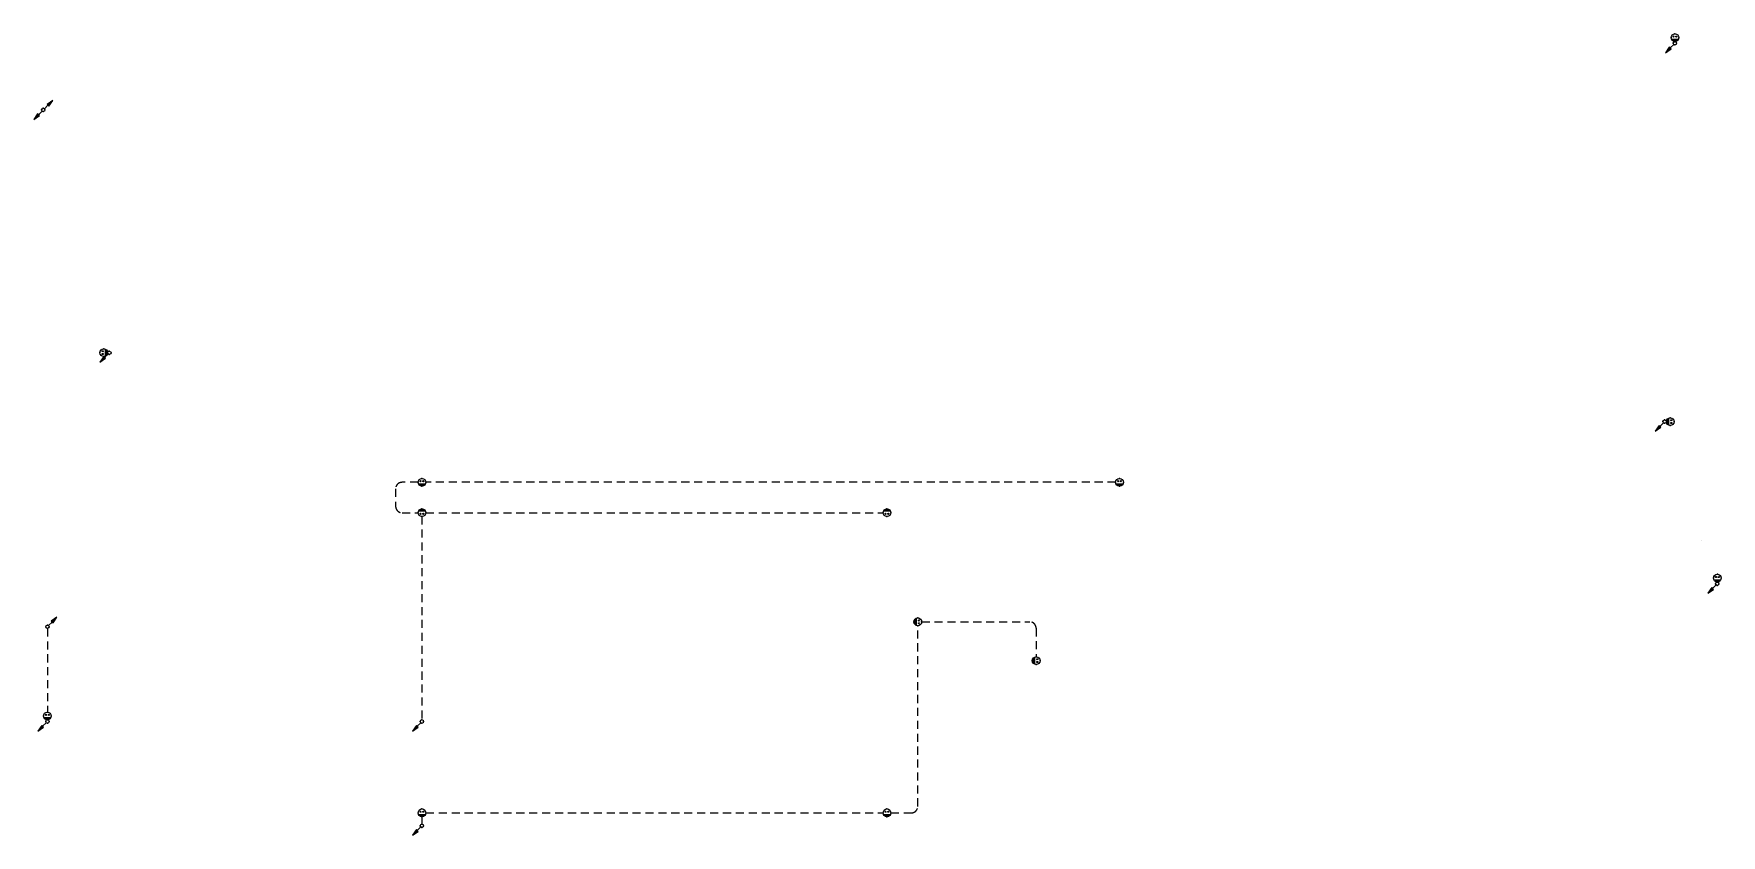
# Model space of a CAD drawing. Header units: millimetres. Extents: x 35956 to 501590, y -530175 to 881740.
# Drawn here: x 95121 to 173505, y 819946 to 857166 of the extents above; entities that cross this region are included whole.
import ezdxf

# ---------------------------------------------------------------- set-up
doc = ezdxf.new("R2010")
doc.units = ezdxf.units.MM
doc.header["$LTSCALE"] = 150
doc.linetypes.add('D2', pattern=[6.5, 2.5, -1.5, 2.5])
for name, color, linetype in [('------06 Receptacle', 6, 'Continuous'), ('-----20 General Symbol', 3, 'Continuous'), ('-----22 Embeded in Floor', 4, 'D2')]:
    doc.layers.add(name, color=color, linetype=linetype)

# ---------------------------------------------------------------- blocks, each defined once
blk = doc.blocks.new('B02')
h = blk.add_hatch(color=256)
h.paths.add_polyline_path([(-136, 86, 0.632456), (136, 86)])
h.paths.add_polyline_path([(-75, 193, 1), (-32, 193, 1)])
h.paths.add_polyline_path([(32, 193, 1), (75, 193, 1)])
blk.add_line((-136, 86), (136, 86))
at = {"linetype": 'Continuous'}
blk.add_circle((0, 150), 150, dxfattribs=at)
for centre in [(-54, 193), (54, 193)]:
    blk.add_circle(centre, 21.4)
for p in [(-150, 150), (0, 300), (0, 0), (150, 150)]:
    blk.add_point(p)
blk = doc.blocks.new('O01')
blk.add_hatch(color=256).paths.add_polyline_path([(-149, -218), (-218, -149), (-368, -368)])
blk.add_line((-46, -46), (-184, -184))
blk.add_lwpolyline([(-368, -368), (-149, -218), (-218, -149), (-368, -368)])
blk.add_circle((0, 0), 65)
for p in [(-65, 0), (-65, 0), (0, 65), (0, 65), (65, 0), (65, 0), (0, -65), (0, -65)]:
    blk.add_point(p)

msp = doc.modelspace()

# ---------------------------------------------------------------- linework, layer by layer
at = {"layer": '-----22 Embeded in Floor'}
for points in [[(170954, 839155), (170954, 839155)], [(145374, 836335), (113334, 836335)], [(113334, 834925), (134574, 834925)], [(113154, 834745), (113154, 825305)], [(172604, 833625), (172604, 833625)], [(95754, 829549), (95754, 825665)], [(113154, 820805), (113154, 820465)], [(113334, 820985), (134574, 820985)]]:
    msp.add_lwpolyline(points, dxfattribs=at)
for points in [[(112974, 836335), (112229, 836335, 0.414214), (111929, 836035), (111929, 835225, 0.414214), (112229, 834925), (112974, 834925)], [(134934, 820985), (135884, 820985, 0.414214), (136184, 821285), (136184, 829675)], [(136364, 829855), (141384, 829855, -0.414214), (141684, 829555), (141684, 828235)]]:
    msp.add_lwpolyline(points, format="xyb", dxfattribs=at)

# ---------------------------------------------------------------- block references
at = {"layer": '------06 Receptacle', "xscale": 1.2, "yscale": 1.2, "zscale": 1.2}
for p, rotation in [((171354, 856805), 359.646272586137), ((98554, 842355), 89.64627258613703), ((170954, 839155), 269.646272586137), ((113154, 836155), 9.44570097154037e-07), ((145554, 836155), 9.44570097154037e-07), ((113154, 835105), 180.00000094457), ((134754, 835105), 180.00000094457), ((173322, 831705), 359.646272586137), ((136004, 829855), 270.0000009445701), ((141504, 828055), 270.0000009445701), ((95754, 825305), 9.44570097154037e-07), ((113154, 820805), 9.44570097154037e-07), ((134754, 820805), 9.44570097154037e-07)]:
    msp.add_blockref('B02', p, dxfattribs=dict(at, rotation=rotation))
at = {"layer": '-----20 General Symbol', "xscale": 1.2, "yscale": 1.2, "zscale": 1.2}
for p in [(171354, 856727), (95562, 853627), (98632, 842355), (170876, 839155), (173322, 831627), (95754, 825227), (113154, 825227), (113154, 820387)]:
    msp.add_blockref('O01', p, dxfattribs=at)
at = {"layer": '-----20 General Symbol', "xscale": 1.2, "yscale": 1.2, "zscale": 1.2, "rotation": 180}
for p in [(95562, 853627), (95754, 829627)]:
    msp.add_blockref('O01', p, dxfattribs=at)

doc.saveas('drawing.dxf')
